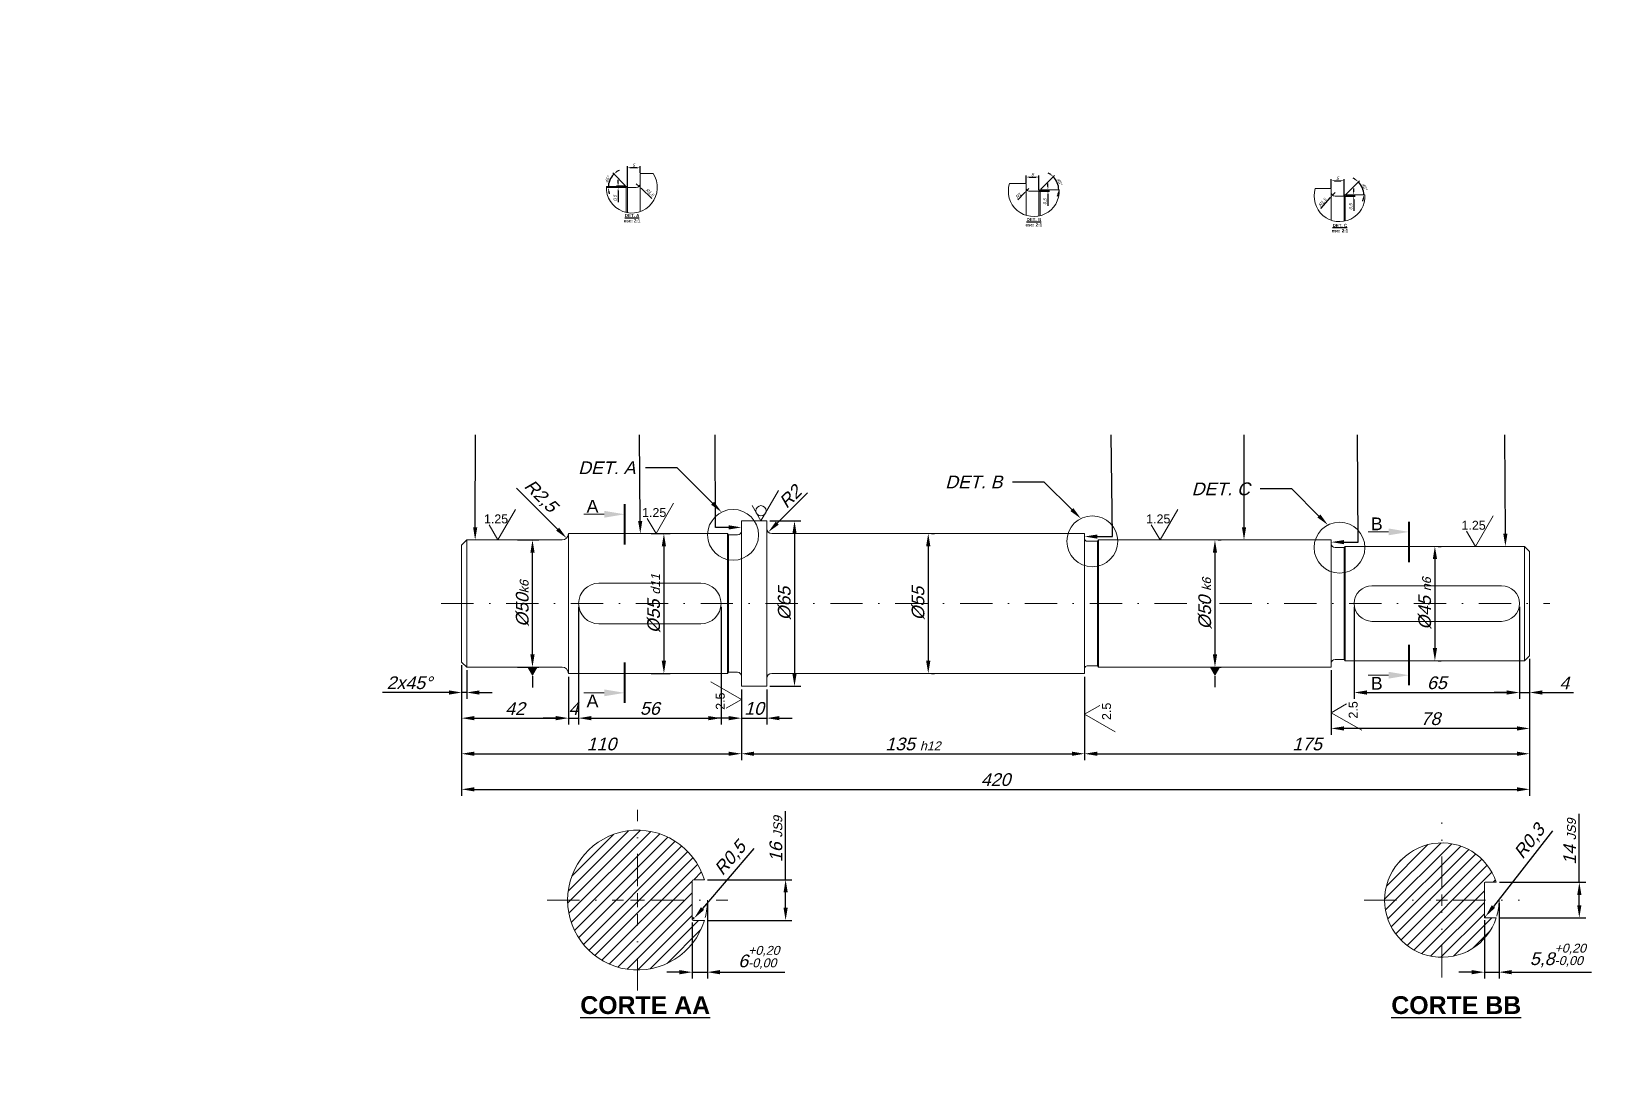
# Model space of a CAD drawing. Header units: millimetres. Extents: x 0 to 623, y 0 to 407.
import ezdxf
from ezdxf import colors
from ezdxf.entities.mleader import LeaderData, LeaderLine
from ezdxf.enums import TextEntityAlignment as Align
from ezdxf.math import Vec2, Vec3

# ---------------------------------------------------------------- set-up
doc = ezdxf.new("R2010")
doc.units = ezdxf.units.MM
doc.header["$PDMODE"] = 34
doc.linetypes.add('DASHDOT', pattern=[25.4, 12.7, -6.35, 0, -6.35])
for name, color, linetype, lineweight in [('contorno', 5, 'Continuous', 20), ('cotas', 7, 'Continuous', 5), ('hachura', 252, 'Continuous', 13), ('linha centro', 46, 'DASHDOT', 5), ('Símbolos', 1, 'Continuous', 5)]:
    doc.layers.add(name, color=color, linetype=linetype, lineweight=lineweight)
doc.layers.add('texto', color=102, linetype='Continuous')
doc.layers.get('0').off()
doc.styles.add('Cotas', font='arial.ttf', dxfattribs={"oblique": 15})
doc.styles.get("Standard").update_dxf_attribs({"font": 'arial.ttf'})
doc.styles.add('Texto Jorge', font='arialbd.ttf')
doc.dimstyles.new('Estilo Mecânico', dxfattribs={"dimscale": 0, "dimtxt": 2.5, "dimasz": 2.5, "dimexe": 1.25, "dimexo": 0.625, "dimtad": 1, "dimdec": 3, "dimtxsty": 'Cotas', "dimcen": 2.5, "dimclrt": 231, "dimazin": 2, "dimtfac": 1, "dimtdec": 3, "dimtmove": 0, "dimatfit": 3, "dimfxl": 1, "dimarcsym": 0})

msp = doc.modelspace()

# ---------------------------------------------------------------- texts
at = {"layer": 'texto', "attachment_point": 1, "style": 'Texto Jorge'}
for s, insert, char_height, width in [('\\pxqc;{\\LDET. A\\P}esc: 2:1', (228.577, 335.2045), 1.25, 15.042242), ('\\pxqc;{\\LDET. B\\P}esc: 2:1', (384.4971, 333.6072), 1.25, 19.202862), ('\\pxqc;{\\LDET. C\\P}esc: 2:1', (504.3702, 331.2904), 1.25, 20.206279), ('{\\LCORTE AA}', (215.7335, 27.5682), 7, 67.064116), ('{\\LCORTE BB}', (534.6886, 27.5682), 7, 67.064116)]:
    msp.add_mtext(s, dxfattribs=dict(at, insert=insert, char_height=char_height, width=width))

# ---------------------------------------------------------------- blocks, each defined once
blk = doc.blocks.new('*U12')
at = {"layer": 'linha centro', "color": 0, "transparency": 16777216}
blk.add_line((-191.5, 0), (244.5, 0), dxfattribs=at)
blk = doc.blocks.new('*U13')
at = {"layer": 'linha centro', "color": 0, "transparency": 16777216}
for p, q in [((0, 5.5), (0, 35.5)), ((-35.5, 0), (-5.5, 0)), ((5.5, 0), (35.5, 0)), ((0, -35.5), (0, -5.5))]:
    blk.add_line(p, q, dxfattribs=at)
at = {"layer": 'linha centro', "color": 0, "linetype": 'Continuous', "transparency": 16777216}
for p, q in [((-2.75, 0), (2.75, 0)), ((0, -2.75), (0, 2.75))]:
    blk.add_line(p, q, dxfattribs=at)
blk = doc.blocks.new('*U14')
at = {"layer": 'linha centro', "color": 0, "transparency": 16777216}
for p, q in [((0, 4.5), (0, 30.5)), ((-30.5, 0), (-4.5, 0)), ((4.5, 0), (30.5, 0)), ((0, -30.5), (0, -4.5))]:
    blk.add_line(p, q, dxfattribs=at)
at = {"layer": 'linha centro', "color": 0, "linetype": 'Continuous', "transparency": 16777216}
for p, q in [((-2.25, 0), (2.25, 0)), ((0, -2.25), (0, 2.25))]:
    blk.add_line(p, q, dxfattribs=at)
blk = doc.blocks.new('Corte')
at = {"layer": 'Símbolos'}
blk.add_line((4, 6), (8, 6), dxfattribs=at)
at = {"layer": 'Símbolos', "const_width": 0.4}
blk.add_lwpolyline([(0, 8), (0, 0)], dxfattribs=at)
at = {"layer": 'Símbolos'}
blk.add_solid([(4, 6.67), (4, 5.33), (0, 6)], dxfattribs=at)
blk.add_attdef('A', text='', height=2.5, dxfattribs=at).set_placement((6.32, 7.58), align=Align.MIDDLE)
blk = doc.blocks.new('*D15')
at = {"layer": 'cotas', "color": 0, "lineweight": -2, "transparency": 16777216}
for p, q in [((169.08, 157.72), (169.08, 144.49)), ((171.08, 155.72), (171.08, 144.49)), ((164.08, 146.99), (137.97, 146.99)), ((171.08, 146.99), (169.08, 146.99)), ((176.08, 146.99), (181.08, 146.99))]:
    blk.add_line(p, q, dxfattribs=at)
at = {"layer": 'cotas', "color": 0, "transparency": 16777216}
for points in [[(164.08, 147.82), (164.08, 146.16), (169.08, 146.99)], [(176.08, 147.82), (176.08, 146.16), (171.08, 146.99)]]:
    blk.add_solid(points, dxfattribs=at)
at = {"layer": 'Defpoints', "color": 0, "transparency": 16777216}
for p in [(169.08, 158.97), (171.08, 156.97), (171.08, 146.99)]:
    blk.add_point(p, dxfattribs=at)
at = {"layer": 'cotas', "color": 231, "transparency": 16777216, "insert": (148.52, 150.79), "char_height": 5, "width": 4.657, "attachment_point": 5, "style": 'Cotas'}
blk.add_mtext('2x45%%D', dxfattribs=at)
blk = doc.blocks.new('*D16')
at = {"layer": 'cotas', "color": 0, "lineweight": -2, "transparency": 16777216}
for p, q in [((169.08, 157.72), (169.08, 134.41)), ((211.08, 153.22), (211.08, 134.41)), ((174.08, 136.91), (206.08, 136.91))]:
    blk.add_line(p, q, dxfattribs=at)
at = {"layer": 'cotas', "color": 0, "transparency": 16777216}
for points in [[(174.08, 137.74), (174.08, 136.08), (169.08, 136.91)], [(206.08, 137.74), (206.08, 136.08), (211.08, 136.91)]]:
    blk.add_solid(points, dxfattribs=at)
at = {"layer": 'Defpoints', "color": 0, "transparency": 16777216}
for p in [(169.08, 158.97), (211.08, 154.47), (211.08, 136.91)]:
    blk.add_point(p, dxfattribs=at)
at = {"layer": 'cotas', "color": 231, "transparency": 16777216, "insert": (190.08, 140.67), "char_height": 5, "attachment_point": 5, "style": 'Cotas'}
blk.add_mtext('42', dxfattribs=at)
blk = doc.blocks.new('*D17')
at = {"layer": 'cotas', "color": 0, "lineweight": -2, "transparency": 16777216}
for p, q in [((215.08, 180.72), (215.08, 134.41)), ((211.08, 153.22), (211.08, 134.41)), ((206.08, 136.91), (201.08, 136.91)), ((211.08, 136.91), (215.08, 136.91)), ((220.08, 136.91), (225.08, 136.91))]:
    blk.add_line(p, q, dxfattribs=at)
at = {"layer": 'cotas', "color": 0, "transparency": 16777216}
for points in [[(206.08, 137.74), (206.08, 136.08), (211.08, 136.91)], [(220.08, 137.74), (220.08, 136.08), (215.08, 136.91)]]:
    blk.add_solid(points, dxfattribs=at)
at = {"layer": 'Defpoints', "color": 0, "transparency": 16777216}
for p in [(215.08, 181.97), (211.08, 154.47), (215.08, 136.91)]:
    blk.add_point(p, dxfattribs=at)
at = {"layer": 'cotas', "color": 231, "transparency": 16777216, "insert": (213.08, 140.66), "char_height": 5, "attachment_point": 5, "style": 'Cotas'}
blk.add_mtext('4', dxfattribs=at)
blk = doc.blocks.new('*D18')
at = {"layer": 'cotas', "color": 0, "lineweight": -2, "transparency": 16777216}
for p, q in [((215.08, 180.72), (215.08, 134.41)), ((271.08, 180.72), (271.08, 134.41)), ((220.08, 136.91), (266.08, 136.91))]:
    blk.add_line(p, q, dxfattribs=at)
at = {"layer": 'cotas', "color": 0, "transparency": 16777216}
for points in [[(220.08, 137.74), (220.08, 136.08), (215.08, 136.91)], [(266.08, 137.74), (266.08, 136.08), (271.08, 136.91)]]:
    blk.add_solid(points, dxfattribs=at)
at = {"layer": 'Defpoints', "color": 0, "transparency": 16777216}
for p in [(215.08, 181.97), (271.08, 181.97), (271.08, 136.91)]:
    blk.add_point(p, dxfattribs=at)
at = {"layer": 'cotas', "color": 231, "transparency": 16777216, "insert": (243.08, 140.71), "char_height": 5, "attachment_point": 5, "style": 'Cotas'}
blk.add_mtext('56', dxfattribs=at)
blk = doc.blocks.new('*D19')
at = {"layer": 'cotas', "color": 0, "lineweight": -2, "transparency": 16777216}
for p, q in [((169.08, 157.72), (169.08, 120.41)), ((279.08, 148.22), (279.08, 120.41)), ((174.08, 122.91), (274.08, 122.91))]:
    blk.add_line(p, q, dxfattribs=at)
at = {"layer": 'cotas', "color": 0, "transparency": 16777216}
for points in [[(174.08, 123.74), (174.08, 122.08), (169.08, 122.91)], [(274.08, 123.74), (274.08, 122.08), (279.08, 122.91)]]:
    blk.add_solid(points, dxfattribs=at)
at = {"layer": 'Defpoints', "color": 0, "transparency": 16777216}
for p in [(169.08, 158.97), (279.08, 149.47), (279.08, 122.91)]:
    blk.add_point(p, dxfattribs=at)
at = {"layer": 'cotas', "color": 231, "transparency": 16777216, "insert": (224.08, 126.71), "char_height": 5, "attachment_point": 5, "style": 'Cotas'}
blk.add_mtext('110', dxfattribs=at)
blk = doc.blocks.new('*D20')
at = {"layer": 'cotas', "color": 0, "lineweight": -2, "transparency": 16777216}
for p, q in [((169.08, 157.72), (169.08, 106.41)), ((589.08, 160.22), (589.08, 106.41)), ((174.08, 108.91), (584.08, 108.91))]:
    blk.add_line(p, q, dxfattribs=at)
at = {"layer": 'cotas', "color": 0, "transparency": 16777216}
for points in [[(174.08, 109.74), (174.08, 108.08), (169.08, 108.91)], [(584.08, 109.74), (584.08, 108.08), (589.08, 108.91)]]:
    blk.add_solid(points, dxfattribs=at)
at = {"layer": 'Defpoints', "color": 0, "transparency": 16777216}
for p in [(169.08, 158.97), (589.08, 161.47), (589.08, 108.91)]:
    blk.add_point(p, dxfattribs=at)
at = {"layer": 'cotas', "color": 231, "transparency": 16777216, "insert": (379.08, 112.71), "char_height": 5, "attachment_point": 5, "style": 'Cotas'}
blk.add_mtext('420', dxfattribs=at)
blk = doc.blocks.new('*D21')
at = {"layer": 'cotas', "color": 0, "lineweight": -2, "transparency": 16777216}
for p, q in [((279.08, 148.22), (279.08, 134.41)), ((289.08, 148.22), (289.08, 134.41)), ((274.08, 136.91), (269.08, 136.91)), ((279.08, 136.91), (289.08, 136.91)), ((294.08, 136.91), (299.08, 136.91))]:
    blk.add_line(p, q, dxfattribs=at)
at = {"layer": 'cotas', "color": 0, "transparency": 16777216}
for points in [[(274.08, 137.74), (274.08, 136.08), (279.08, 136.91)], [(294.08, 137.74), (294.08, 136.08), (289.08, 136.91)]]:
    blk.add_solid(points, dxfattribs=at)
at = {"layer": 'Defpoints', "color": 0, "transparency": 16777216}
for p in [(279.08, 149.47), (289.08, 149.47), (289.08, 136.91)]:
    blk.add_point(p, dxfattribs=at)
at = {"layer": 'cotas', "color": 231, "transparency": 16777216, "insert": (284.08, 140.71), "char_height": 5, "attachment_point": 5, "style": 'Cotas'}
blk.add_mtext('10', dxfattribs=at)
blk = doc.blocks.new('*D22')
at = {"layer": 'cotas', "color": 0, "lineweight": -2, "transparency": 16777216}
for p, q in [((414.08, 153.22), (414.08, 120.41)), ((279.08, 148.22), (279.08, 120.41)), ((284.08, 122.91), (409.08, 122.91))]:
    blk.add_line(p, q, dxfattribs=at)
at = {"layer": 'cotas', "color": 0, "transparency": 16777216}
for points in [[(284.08, 123.74), (284.08, 122.08), (279.08, 122.91)], [(409.08, 123.74), (409.08, 122.08), (414.08, 122.91)]]:
    blk.add_solid(points, dxfattribs=at)
at = {"layer": 'Defpoints', "color": 0, "transparency": 16777216}
for p in [(414.08, 154.47), (279.08, 149.47), (414.08, 122.91)]:
    blk.add_point(p, dxfattribs=at)
at = {"layer": 'cotas', "color": 231, "transparency": 16777216, "insert": (346.58, 126.72), "char_height": 5, "attachment_point": 5, "style": 'Cotas'}
blk.add_mtext('135 {\\H0.7x;h12}', dxfattribs=at)
blk = doc.blocks.new('*D23')
at = {"layer": 'cotas', "color": 0, "lineweight": -2, "transparency": 16777216}
for p, q in [((589.08, 160.22), (589.08, 120.41)), ((414.08, 153.22), (414.08, 120.41)), ((419.08, 122.91), (584.08, 122.91))]:
    blk.add_line(p, q, dxfattribs=at)
at = {"layer": 'cotas', "color": 0, "transparency": 16777216}
for points in [[(419.08, 123.74), (419.08, 122.08), (414.08, 122.91)], [(584.08, 123.74), (584.08, 122.08), (589.08, 122.91)]]:
    blk.add_solid(points, dxfattribs=at)
at = {"layer": 'Defpoints', "color": 0, "transparency": 16777216}
for p in [(589.08, 161.47), (414.08, 154.47), (589.08, 122.91)]:
    blk.add_point(p, dxfattribs=at)
at = {"layer": 'cotas', "color": 231, "transparency": 16777216, "insert": (501.58, 126.71), "char_height": 5, "attachment_point": 5, "style": 'Cotas'}
blk.add_mtext('175', dxfattribs=at)
blk = doc.blocks.new('*D24')
at = {"layer": 'cotas', "color": 0, "lineweight": -2, "transparency": 16777216}
for p, q in [((585.08, 180.72), (585.08, 144.49)), ((589.08, 160.22), (589.08, 144.49)), ((580.08, 146.99), (575.08, 146.99)), ((585.08, 146.99), (589.08, 146.99)), ((594.08, 146.99), (606.38, 146.99))]:
    blk.add_line(p, q, dxfattribs=at)
at = {"layer": 'cotas', "color": 0, "transparency": 16777216}
for points in [[(580.08, 147.82), (580.08, 146.16), (585.08, 146.99)], [(594.08, 147.82), (594.08, 146.16), (589.08, 146.99)]]:
    blk.add_solid(points, dxfattribs=at)
at = {"layer": 'Defpoints', "color": 0, "transparency": 16777216}
for p in [(585.08, 181.97), (589.08, 161.47), (585.08, 146.99)]:
    blk.add_point(p, dxfattribs=at)
at = {"layer": 'cotas', "color": 231, "transparency": 16777216, "insert": (602.73, 150.74), "char_height": 5, "attachment_point": 5, "style": 'Cotas'}
blk.add_mtext('4', dxfattribs=at)
blk = doc.blocks.new('*D25')
at = {"layer": 'cotas', "color": 0, "lineweight": -2, "transparency": 16777216}
for p, q in [((520.08, 180.72), (520.08, 144.49)), ((585.08, 180.72), (585.08, 144.49)), ((525.08, 146.99), (580.08, 146.99))]:
    blk.add_line(p, q, dxfattribs=at)
at = {"layer": 'cotas', "color": 0, "transparency": 16777216}
for points in [[(525.08, 147.82), (525.08, 146.16), (520.08, 146.99)], [(580.08, 147.82), (580.08, 146.16), (585.08, 146.99)]]:
    blk.add_solid(points, dxfattribs=at)
at = {"layer": 'Defpoints', "color": 0, "transparency": 16777216}
for p in [(520.08, 181.97), (585.08, 181.97), (585.08, 146.99)]:
    blk.add_point(p, dxfattribs=at)
at = {"layer": 'cotas', "color": 231, "transparency": 16777216, "insert": (552.58, 150.79), "char_height": 5, "attachment_point": 5, "style": 'Cotas'}
blk.add_mtext('65', dxfattribs=at)
blk = doc.blocks.new('*D26')
at = {"layer": 'cotas', "color": 0, "lineweight": -2, "transparency": 16777216}
for p, q in [((589.08, 160.22), (589.08, 130.37)), ((511.08, 155.72), (511.08, 130.37)), ((584.08, 132.87), (516.08, 132.87))]:
    blk.add_line(p, q, dxfattribs=at)
at = {"layer": 'cotas', "color": 0, "transparency": 16777216}
for points in [[(516.08, 133.7), (516.08, 132.03), (511.08, 132.87)], [(584.08, 133.7), (584.08, 132.03), (589.08, 132.87)]]:
    blk.add_solid(points, dxfattribs=at)
at = {"layer": 'Defpoints', "color": 0, "transparency": 16777216}
for p in [(511.08, 156.97), (589.08, 161.47), (511.08, 132.87)]:
    blk.add_point(p, dxfattribs=at)
at = {"layer": 'cotas', "color": 231, "transparency": 16777216, "insert": (550.08, 136.67), "char_height": 5, "attachment_point": 5, "style": 'Cotas'}
blk.add_mtext('78', dxfattribs=at)
blk = doc.blocks.new('*D27')
at = {"layer": 'cotas', "color": 0, "lineweight": -2, "transparency": 16777216}
for p, q in [((191.08, 206.97), (199.44, 206.97)), ((196.94, 161.97), (196.94, 201.97)), ((191.08, 156.97), (199.44, 156.97))]:
    blk.add_line(p, q, dxfattribs=at)
at = {"layer": 'cotas', "color": 0, "transparency": 16777216}
for points in [[(196.11, 201.97), (197.77, 201.97), (196.94, 206.97)], [(196.11, 161.97), (197.77, 161.97), (196.94, 156.97)]]:
    blk.add_solid(points, dxfattribs=at)
at = {"layer": 'Defpoints', "color": 0, "transparency": 16777216}
for p in [(189.83, 206.97), (196.94, 206.97), (189.83, 156.97)]:
    blk.add_point(p, dxfattribs=at)
at = {"layer": 'cotas', "color": 231, "transparency": 16777216, "insert": (193, 181.97), "char_height": 5, "width": 15.3735, "attachment_point": 5, "rotation": 90, "style": 'Cotas'}
blk.add_mtext('%%C50{\\H0.7x;k6}', dxfattribs=at)
blk = doc.blocks.new('*D28')
at = {"layer": 'cotas', "color": 0, "lineweight": -2, "transparency": 16777216}
for p, q in [((243.58, 209.47), (251.12, 209.47)), ((248.62, 204.47), (248.62, 159.47)), ((243.58, 154.47), (251.12, 154.47))]:
    blk.add_line(p, q, dxfattribs=at)
at = {"layer": 'cotas', "color": 0, "transparency": 16777216}
for points in [[(247.78, 204.47), (249.45, 204.47), (248.62, 209.47)], [(247.78, 159.47), (249.45, 159.47), (248.62, 154.47)]]:
    blk.add_solid(points, dxfattribs=at)
at = {"layer": 'Defpoints', "color": 0, "transparency": 16777216}
for p in [(242.33, 209.47), (242.33, 154.47), (248.62, 154.47)]:
    blk.add_point(p, dxfattribs=at)
at = {"layer": 'cotas', "color": 231, "transparency": 16777216, "insert": (244.67, 181.97), "char_height": 5, "attachment_point": 5, "rotation": 90, "style": 'Cotas'}
blk.add_mtext('%%C55 {\\H0.7x;d11}', dxfattribs=at)
blk = doc.blocks.new('*D29')
at = {"layer": 'cotas', "color": 0, "lineweight": -2, "transparency": 16777216}
for p, q in [((353.83, 209.47), (355.08, 209.47)), ((352.58, 204.47), (352.58, 159.47)), ((353.83, 154.47), (355.08, 154.47))]:
    blk.add_line(p, q, dxfattribs=at)
at = {"layer": 'cotas', "color": 0, "transparency": 16777216}
for points in [[(351.75, 204.47), (353.42, 204.47), (352.58, 209.47)], [(351.75, 159.47), (353.42, 159.47), (352.58, 154.47)]]:
    blk.add_solid(points, dxfattribs=at)
at = {"layer": 'Defpoints', "color": 0, "transparency": 16777216}
for p in [(352.58, 209.47), (352.58, 154.47), (352.58, 154.47)]:
    blk.add_point(p, dxfattribs=at)
at = {"layer": 'cotas', "color": 231, "transparency": 16777216, "insert": (348.64, 181.97), "char_height": 5, "attachment_point": 5, "rotation": 90, "style": 'Cotas'}
blk.add_mtext('%%C55', dxfattribs=at)
blk = doc.blocks.new('*D30')
at = {"layer": 'cotas', "color": 0, "lineweight": -2, "transparency": 16777216}
for p, q in [((466.58, 206.97), (467.83, 206.97)), ((465.33, 201.97), (465.33, 161.97)), ((466.58, 156.97), (467.83, 156.97))]:
    blk.add_line(p, q, dxfattribs=at)
at = {"layer": 'cotas', "color": 0, "transparency": 16777216}
for points in [[(464.5, 201.97), (466.17, 201.97), (465.33, 206.97)], [(464.5, 161.97), (466.17, 161.97), (465.33, 156.97)]]:
    blk.add_solid(points, dxfattribs=at)
at = {"layer": 'Defpoints', "color": 0, "transparency": 16777216}
for p in [(465.33, 206.97), (465.33, 156.97), (465.33, 156.97)]:
    blk.add_point(p, dxfattribs=at)
at = {"layer": 'cotas', "color": 231, "transparency": 16777216, "insert": (461.39, 181.97), "char_height": 5, "attachment_point": 5, "rotation": 90, "style": 'Cotas'}
blk.add_mtext('%%C50 {\\H0.7x;k6}', dxfattribs=at)
blk = doc.blocks.new('*D31')
at = {"layer": 'cotas', "color": 0, "lineweight": -2, "transparency": 16777216}
for p, q in [((551.83, 199.47), (551.83, 164.47)), ((553.08, 204.47), (554.33, 204.47)), ((553.08, 159.47), (554.33, 159.47))]:
    blk.add_line(p, q, dxfattribs=at)
at = {"layer": 'cotas', "color": 0, "transparency": 16777216}
for points in [[(551, 199.47), (552.67, 199.47), (551.83, 204.47)], [(551, 164.47), (552.67, 164.47), (551.83, 159.47)]]:
    blk.add_solid(points, dxfattribs=at)
at = {"layer": 'Defpoints', "color": 0, "transparency": 16777216}
for p in [(551.83, 204.47), (551.83, 159.47), (551.83, 159.47)]:
    blk.add_point(p, dxfattribs=at)
at = {"layer": 'cotas', "color": 231, "transparency": 16777216, "insert": (547.89, 181.97), "char_height": 5, "attachment_point": 5, "rotation": 90, "style": 'Cotas'}
blk.add_mtext('%%C45 {\\H0.7x;n6}', dxfattribs=at)
blk = doc.blocks.new('*D32')
at = {"layer": 'cotas', "color": 0, "lineweight": -2, "transparency": 16777216}
blk.add_line((190.71, 227.34), (206.81, 211.24), dxfattribs=at)
at = {"layer": 'cotas', "color": 0, "transparency": 16777216}
blk.add_solid([(207.4, 211.83), (206.23, 210.65), (210.35, 207.7)], dxfattribs=at)
at = {"layer": 'Defpoints', "color": 0, "transparency": 16777216}
for p in [(208.58, 209.47), (210.35, 207.7)]:
    blk.add_point(p, dxfattribs=at)
at = {"layer": 'cotas', "color": 231, "transparency": 16777216, "insert": (200, 224.07), "char_height": 5, "attachment_point": 5, "rotation": 315, "style": 'Cotas'}
blk.add_mtext('R2,5', dxfattribs=at)
blk = doc.blocks.new('*D33')
at = {"layer": 'cotas', "color": 0, "lineweight": -2, "transparency": 16777216}
blk.add_line((305.12, 225.51), (293.2, 213.59), dxfattribs=at)
at = {"layer": 'cotas', "color": 0, "transparency": 16777216}
blk.add_solid([(292.61, 214.18), (293.79, 213), (289.67, 210.06)], dxfattribs=at)
at = {"layer": 'Defpoints', "color": 0, "transparency": 16777216}
for p in [(289.67, 210.06), (291.08, 211.47)]:
    blk.add_point(p, dxfattribs=at)
at = {"layer": 'cotas', "color": 231, "transparency": 16777216, "insert": (298.27, 223.98), "char_height": 5, "attachment_point": 5, "rotation": 45, "style": 'Cotas'}
blk.add_mtext('R2', dxfattribs=at)
blk = doc.blocks.new('*D34')
at = {"layer": 'cotas', "color": 0, "lineweight": -2, "transparency": 16777216}
for p, q in [((290.33, 214.47), (302.48, 214.47)), ((299.98, 209.47), (299.98, 154.47)), ((290.33, 149.47), (302.48, 149.47))]:
    blk.add_line(p, q, dxfattribs=at)
at = {"layer": 'cotas', "color": 0, "transparency": 16777216}
for points in [[(299.15, 209.47), (300.82, 209.47), (299.98, 214.47)], [(299.15, 154.47), (300.82, 154.47), (299.98, 149.47)]]:
    blk.add_solid(points, dxfattribs=at)
at = {"layer": 'Defpoints', "color": 0, "transparency": 16777216}
for p in [(289.08, 214.47), (289.08, 149.47), (299.98, 149.47)]:
    blk.add_point(p, dxfattribs=at)
at = {"layer": 'cotas', "color": 231, "transparency": 16777216, "insert": (296.04, 181.97), "char_height": 5, "attachment_point": 5, "rotation": 90, "style": 'Cotas'}
blk.add_mtext('%%C65', dxfattribs=at)
blk = doc.blocks.new('*D35')
at = {"layer": 'cotas', "color": 0, "lineweight": -2, "transparency": 16777216}
for p, q in [((296.49, 73.36), (296.49, 100.32)), ((265.8, 73.36), (298.99, 73.36)), ((296.49, 62.36), (296.49, 68.36)), ((265.8, 57.36), (298.99, 57.36))]:
    blk.add_line(p, q, dxfattribs=at)
at = {"layer": 'cotas', "color": 0, "transparency": 16777216}
for points in [[(295.66, 68.36), (297.32, 68.36), (296.49, 73.36)], [(295.66, 62.36), (297.32, 62.36), (296.49, 57.36)]]:
    blk.add_solid(points, dxfattribs=at)
at = {"layer": 'Defpoints', "color": 0, "transparency": 16777216}
for p in [(264.55, 73.36), (264.55, 57.36), (296.49, 57.36)]:
    blk.add_point(p, dxfattribs=at)
at = {"layer": 'cotas', "color": 231, "transparency": 16777216, "insert": (292.69, 89.34), "char_height": 5, "attachment_point": 5, "rotation": 90, "style": 'Cotas'}
blk.add_mtext('16 {\\H0.7x;JS9}', dxfattribs=at)
blk = doc.blocks.new('*D36')
at = {"layer": 'cotas', "color": 0, "lineweight": -2, "transparency": 16777216}
for p, q in [((265.74, 64.11), (265.74, 34.52)), ((259.74, 56.61), (259.74, 34.52)), ((254.74, 37.02), (249.74, 37.02)), ((259.74, 37.02), (265.74, 37.02)), ((270.74, 37.02), (296.22, 37.02))]:
    blk.add_line(p, q, dxfattribs=at)
at = {"layer": 'cotas', "color": 0, "transparency": 16777216}
for points in [[(254.74, 37.85), (254.74, 36.18), (259.74, 37.02)], [(270.74, 37.85), (270.74, 36.18), (265.74, 37.02)]]:
    blk.add_solid(points, dxfattribs=at)
at = {"layer": 'Defpoints', "color": 0, "transparency": 16777216}
for p in [(265.74, 65.36), (259.74, 57.86), (265.74, 37.02)]:
    blk.add_point(p, dxfattribs=at)
at = {"layer": 'cotas', "color": 231, "transparency": 16777216, "insert": (285.98, 43.1), "char_height": 5, "attachment_point": 5, "style": 'Cotas'}
blk.add_mtext('6{\\H3.5;\\S+0,20^ -0,00;}', dxfattribs=at)
blk = doc.blocks.new('*D37')
at = {"layer": 'cotas', "color": 0, "lineweight": -2, "transparency": 16777216}
for p, q in [((283.94, 85.64), (263.81, 62.04)), ((260.24, 57.86), (260.56, 58.24))]:
    blk.add_line(p, q, dxfattribs=at)
blk.add_arc((260.24, 57.86), 0.5, 49.52663, 180, dxfattribs=at)
at = {"layer": 'cotas', "color": 0, "transparency": 16777216}
blk.add_solid([(263.18, 62.58), (264.44, 61.5), (260.56, 58.24)], dxfattribs=at)
at = {"layer": 'Defpoints', "color": 0, "transparency": 16777216}
for p in [(260.24, 57.86), (260.56, 58.24)]:
    blk.add_point(p, dxfattribs=at)
at = {"layer": 'cotas', "color": 231, "transparency": 16777216, "insert": (274.94, 81.64), "char_height": 5, "attachment_point": 5, "rotation": 49.52663, "style": 'Cotas'}
blk.add_mtext('R0,5', dxfattribs=at)
blk = doc.blocks.new('*D38')
at = {"layer": 'cotas', "color": 0, "lineweight": -2, "transparency": 16777216}
for p, q in [((608.62, 72.36), (608.62, 99.32)), ((577.2, 72.36), (611.12, 72.36)), ((608.62, 63.36), (608.62, 67.36)), ((577.2, 58.36), (611.12, 58.36))]:
    blk.add_line(p, q, dxfattribs=at)
at = {"layer": 'cotas', "color": 0, "transparency": 16777216}
for points in [[(607.79, 67.36), (609.45, 67.36), (608.62, 72.36)], [(607.79, 63.36), (609.45, 63.36), (608.62, 58.36)]]:
    blk.add_solid(points, dxfattribs=at)
at = {"layer": 'Defpoints', "color": 0, "transparency": 16777216}
for p in [(575.95, 72.36), (575.95, 58.36), (608.62, 58.36)]:
    blk.add_point(p, dxfattribs=at)
at = {"layer": 'cotas', "color": 231, "transparency": 16777216, "insert": (604.83, 88.34), "char_height": 5, "attachment_point": 5, "rotation": 90, "style": 'Cotas'}
blk.add_mtext('14 {\\H0.7x;JS9}', dxfattribs=at)
blk = doc.blocks.new('*D39')
at = {"layer": 'cotas', "color": 0, "lineweight": -2, "transparency": 16777216}
for p, q in [((577.07, 64.11), (577.07, 34.52)), ((571.27, 57.41), (571.27, 34.52)), ((566.27, 37.02), (561.27, 37.02)), ((571.27, 37.02), (577.07, 37.02)), ((582.07, 37.02), (613.35, 37.02))]:
    blk.add_line(p, q, dxfattribs=at)
at = {"layer": 'cotas', "color": 0, "transparency": 16777216}
for points in [[(566.27, 37.85), (566.27, 36.18), (571.27, 37.02)], [(582.07, 37.85), (582.07, 36.18), (577.07, 37.02)]]:
    blk.add_solid(points, dxfattribs=at)
at = {"layer": 'Defpoints', "color": 0, "transparency": 16777216}
for p in [(577.07, 65.36), (571.27, 58.66), (577.07, 37.02)]:
    blk.add_point(p, dxfattribs=at)
at = {"layer": 'cotas', "color": 231, "transparency": 16777216, "insert": (600.21, 43.55), "char_height": 5, "attachment_point": 5, "style": 'Cotas'}
blk.add_mtext('5,8{\\H3.5;\\S+0,20^ -0,00;}', dxfattribs=at)
blk = doc.blocks.new('*D40')
at = {"layer": 'cotas', "color": 0, "lineweight": -2, "transparency": 16777216}
for p, q in [((598.07, 92.63), (574.83, 62.84)), ((571.57, 58.66), (571.75, 58.89))]:
    blk.add_line(p, q, dxfattribs=at)
blk.add_arc((571.57, 58.66), 0.3, 52.03641, 180, dxfattribs=at)
at = {"layer": 'cotas', "color": 0, "transparency": 16777216}
blk.add_solid([(574.17, 63.35), (575.49, 62.32), (571.75, 58.89)], dxfattribs=at)
at = {"layer": 'Defpoints', "color": 0, "transparency": 16777216}
for p in [(571.57, 58.66), (571.75, 58.89)]:
    blk.add_point(p, dxfattribs=at)
at = {"layer": 'cotas', "color": 231, "transparency": 16777216, "insert": (589.26, 88.25), "char_height": 5, "attachment_point": 5, "rotation": 52.03641, "style": 'Cotas'}
blk.add_mtext('R0,3', dxfattribs=at)
blk = doc.blocks.new('*D41')
at = {"layer": 'cotas', "color": 0, "lineweight": -2, "transparency": 16777216}
for p, q in [((234.26, 345.85), (234.26, 353.95)), ((238.01, 353.33), (235.51, 353.33)), ((239.26, 351.35), (239.26, 353.95))]:
    blk.add_line(p, q, dxfattribs=at)
at = {"layer": 'cotas', "color": 0, "transparency": 16777216}
for points in [[(235.51, 353.54), (235.51, 353.12), (234.26, 353.33)], [(238.01, 353.54), (238.01, 353.12), (239.26, 353.33)]]:
    blk.add_solid(points, dxfattribs=at)
at = {"layer": 'Defpoints', "color": 0, "transparency": 16777216}
for p in [(234.26, 353.33), (239.26, 351.04), (234.26, 345.54)]:
    blk.add_point(p, dxfattribs=at)
at = {"layer": 'cotas', "color": 231, "transparency": 16777216, "insert": (236.76, 354.28), "char_height": 1.25, "attachment_point": 5, "style": 'Cotas'}
blk.add_mtext('5', dxfattribs=at)
blk = doc.blocks.new('*D42')
at = {"layer": 'cotas', "color": 0, "lineweight": -2, "transparency": 16777216}
for p, q in [((233.44, 346.04), (229.99, 346.04)), ((233.94, 345.54), (229.99, 345.54)), ((230.61, 347.29), (230.61, 348.54)), ((230.61, 346.04), (230.61, 345.54)), ((230.61, 344.29), (230.61, 339.79))]:
    blk.add_line(p, q, dxfattribs=at)
at = {"layer": 'cotas', "color": 0, "transparency": 16777216}
for points in [[(230.4, 347.29), (230.82, 347.29), (230.61, 346.04)], [(230.4, 344.29), (230.82, 344.29), (230.61, 345.54)]]:
    blk.add_solid(points, dxfattribs=at)
at = {"layer": 'Defpoints', "color": 0, "transparency": 16777216}
for p in [(230.61, 345.54), (233.76, 346.04), (234.26, 345.54)]:
    blk.add_point(p, dxfattribs=at)
at = {"layer": 'cotas', "color": 231, "transparency": 16777216, "insert": (229.55, 341.41), "char_height": 1.25, "attachment_point": 5, "rotation": 90, "style": 'Cotas'}
blk.add_mtext('0,5', dxfattribs=at)
blk = doc.blocks.new('*D43')
at = {"layer": 'cotas', "color": 0, "lineweight": -2, "transparency": 16777216}
for p, q in [((233.54, 346.26), (228.5, 351.29)), ((233.94, 345.54), (226.12, 345.54))]:
    blk.add_line(p, q, dxfattribs=at)
for start, end in [(135, 180), (115.90333, 125.45167), (189.54833, 199.09667)]:
    blk.add_arc((234.26, 345.54), 7.51, start, end, dxfattribs=at)
at = {"layer": 'cotas', "color": 0, "transparency": 16777216}
for points in [[(230.04, 351.5), (229.77, 351.82), (228.95, 350.85)], [(226.64, 344.28), (227.06, 344.31), (226.75, 345.54)]]:
    blk.add_solid(points, dxfattribs=at)
at = {"layer": 'Defpoints', "color": 0, "transparency": 16777216}
for p in [(227.75, 349.29), (233.76, 346.04), (234.26, 345.54), (234.26, 345.54), (237.76, 345.54)]:
    blk.add_point(p, dxfattribs=at)
at = {"layer": 'cotas', "color": 231, "transparency": 16777216, "insert": (226.44, 348.78), "char_height": 1.25, "attachment_point": 5, "rotation": 67.5, "style": 'Cotas'}
blk.add_mtext('45°', dxfattribs=at)
blk = doc.blocks.new('*D44')
at = {"layer": 'cotas', "color": 0, "lineweight": -2, "transparency": 16777216}
for p, q in [((237.76, 347.04), (238.85, 346.02)), ((243.93, 341.28), (239.77, 345.16))]:
    blk.add_line(p, q, dxfattribs=at)
at = {"layer": 'cotas', "color": 0, "transparency": 16777216}
blk.add_solid([(239.91, 345.32), (239.63, 345.01), (238.85, 346.02)], dxfattribs=at)
at = {"layer": 'Defpoints', "color": 0, "transparency": 16777216}
for p in [(237.76, 347.04), (238.85, 346.02)]:
    blk.add_point(p, dxfattribs=at)
at = {"layer": 'cotas', "color": 231, "transparency": 16777216, "insert": (243.03, 343.57), "char_height": 1.25, "attachment_point": 5, "rotation": 316.99622, "style": 'Cotas'}
blk.add_mtext('R1,5', dxfattribs=at)
blk = doc.blocks.new('*D45')
at = {"layer": 'cotas', "color": 0, "lineweight": -2, "transparency": 16777216}
for p, q in [((387.75, 340.68), (390.52, 343.55)), ((392.08, 345.17), (391.39, 344.45))]:
    blk.add_line(p, q, dxfattribs=at)
at = {"layer": 'cotas', "color": 0, "transparency": 16777216}
blk.add_solid([(390.37, 343.69), (390.67, 343.4), (391.39, 344.45)], dxfattribs=at)
at = {"layer": 'Defpoints', "color": 0, "transparency": 16777216}
for p in [(391.39, 344.45), (392.08, 345.17)]:
    blk.add_point(p, dxfattribs=at)
at = {"layer": 'cotas', "color": 231, "transparency": 16777216, "insert": (388.02, 342.31), "char_height": 1.25, "attachment_point": 5, "rotation": 46.05133, "style": 'Cotas'}
blk.add_mtext('R1', dxfattribs=at)
blk = doc.blocks.new('*D46')
at = {"layer": 'cotas', "color": 0, "lineweight": -2, "transparency": 16777216}
for p, q in [((391.08, 347.48), (391.08, 350.31)), ((392.33, 349.69), (394.83, 349.69)), ((396.08, 344.48), (396.08, 350.31))]:
    blk.add_line(p, q, dxfattribs=at)
at = {"layer": 'cotas', "color": 0, "transparency": 16777216}
for points in [[(392.33, 349.89), (392.33, 349.48), (391.08, 349.69)], [(394.83, 349.89), (394.83, 349.48), (396.08, 349.69)]]:
    blk.add_solid(points, dxfattribs=at)
at = {"layer": 'Defpoints', "color": 0, "transparency": 16777216}
for p in [(396.08, 349.69), (391.08, 347.17), (396.08, 344.17)]:
    blk.add_point(p, dxfattribs=at)
at = {"layer": 'cotas', "color": 231, "transparency": 16777216, "insert": (393.58, 350.63), "char_height": 1.25, "attachment_point": 5, "style": 'Cotas'}
blk.add_mtext('5', dxfattribs=at)
blk = doc.blocks.new('*D47')
at = {"layer": 'cotas', "color": 0, "lineweight": -2, "transparency": 16777216}
for p, q in [((396.39, 344.17), (400.28, 344.17)), ((396.89, 344.67), (400.28, 344.67)), ((399.65, 345.92), (399.65, 347.17)), ((399.65, 344.67), (399.65, 344.17)), ((399.65, 342.92), (399.65, 338.41))]:
    blk.add_line(p, q, dxfattribs=at)
at = {"layer": 'cotas', "color": 0, "transparency": 16777216}
for points in [[(399.45, 345.92), (399.86, 345.92), (399.65, 344.67)], [(399.45, 342.92), (399.86, 342.92), (399.65, 344.17)]]:
    blk.add_solid(points, dxfattribs=at)
at = {"layer": 'Defpoints', "color": 0, "transparency": 16777216}
for p in [(396.08, 344.17), (396.58, 344.67), (399.65, 344.67)]:
    blk.add_point(p, dxfattribs=at)
at = {"layer": 'cotas', "color": 231, "transparency": 16777216, "insert": (398.59, 340.04), "char_height": 1.25, "attachment_point": 5, "rotation": 90, "style": 'Cotas'}
blk.add_mtext('0,5', dxfattribs=at)
blk = doc.blocks.new('*D48')
at = {"layer": 'cotas', "color": 0, "lineweight": -2, "transparency": 16777216}
blk.add_line((396.8, 344.89), (402.19, 350.28), dxfattribs=at)
for start, end in [(54.80922, 64.61844), (360, 45), (340.38156, 350.19078)]:
    blk.add_arc((396.58, 344.67), 7.31, start, end, dxfattribs=at)
at = {"layer": 'cotas', "color": 0, "transparency": 16777216}
for points in [[(400.93, 350.8), (400.66, 350.48), (401.75, 349.83)], [(403.58, 343.44), (403.99, 343.4), (403.89, 344.67)]]:
    blk.add_solid(points, dxfattribs=at)
at = {"layer": 'Defpoints', "color": 0, "transparency": 16777216}
for p in [(396.08, 344.17), (396.58, 344.67), (396.58, 344.67), (403.64, 346.56), (404.07, 344.67)]:
    blk.add_point(p, dxfattribs=at)
at = {"layer": 'cotas', "color": 231, "transparency": 16777216, "insert": (404.21, 347.83), "char_height": 1.25, "attachment_point": 5, "rotation": 292.5, "style": 'Cotas'}
blk.add_mtext('45°', dxfattribs=at)
blk = doc.blocks.new('*D49')
at = {"layer": 'cotas', "color": 0, "lineweight": -2, "transparency": 16777216}
blk.add_line((516.8, 342.89), (522.16, 348.25), dxfattribs=at)
for start, end in [(54.86455, 64.72911), (0, 45), (340.27089, 350.13545)]:
    blk.add_arc((516.58, 342.67), 7.27, start, end, dxfattribs=at)
at = {"layer": 'cotas', "color": 0, "transparency": 16777216}
for points in [[(520.9, 348.77), (520.63, 348.45), (521.72, 347.81)], [(523.54, 341.44), (523.95, 341.4), (523.85, 342.67)]]:
    blk.add_solid(points, dxfattribs=at)
at = {"layer": 'Defpoints', "color": 0, "transparency": 16777216}
for p in [(523.6, 344.55), (516.08, 342.17), (516.58, 342.67), (516.58, 342.67), (524.32, 342.67)]:
    blk.add_point(p, dxfattribs=at)
at = {"layer": 'cotas', "color": 231, "transparency": 16777216, "insert": (524.17, 345.81), "char_height": 1.25, "attachment_point": 5, "rotation": 292.5, "style": 'Cotas'}
blk.add_mtext('45°', dxfattribs=at)
blk = doc.blocks.new('*D50')
at = {"layer": 'cotas', "color": 0, "lineweight": -2, "transparency": 16777216}
for p, q in [((512.58, 343.67), (511.6, 342.53)), ((507.03, 337.3), (510.78, 341.59))]:
    blk.add_line(p, q, dxfattribs=at)
at = {"layer": 'cotas', "color": 0, "transparency": 16777216}
blk.add_solid([(510.62, 341.73), (510.93, 341.46), (511.6, 342.53)], dxfattribs=at)
at = {"layer": 'Defpoints', "color": 0, "transparency": 16777216}
for p in [(512.58, 343.67), (511.6, 342.53)]:
    blk.add_point(p, dxfattribs=at)
at = {"layer": 'cotas', "color": 231, "transparency": 16777216, "insert": (507.69, 339.68), "char_height": 1.25, "attachment_point": 5, "rotation": 48.91339, "style": 'Cotas'}
blk.add_mtext('R1,5', dxfattribs=at)
blk = doc.blocks.new('*D51')
at = {"layer": 'cotas', "color": 0, "lineweight": -2, "transparency": 16777216}
for p, q in [((511.08, 345.48), (511.08, 348.88)), ((512.33, 348.25), (514.83, 348.25)), ((516.08, 342.48), (516.08, 348.88))]:
    blk.add_line(p, q, dxfattribs=at)
at = {"layer": 'cotas', "color": 0, "transparency": 16777216}
for points in [[(512.33, 348.46), (512.33, 348.04), (511.08, 348.25)], [(514.83, 348.46), (514.83, 348.04), (516.08, 348.25)]]:
    blk.add_solid(points, dxfattribs=at)
at = {"layer": 'Defpoints', "color": 0, "transparency": 16777216}
for p in [(511.08, 345.17), (516.08, 348.25), (516.08, 342.17)]:
    blk.add_point(p, dxfattribs=at)
at = {"layer": 'cotas', "color": 231, "transparency": 16777216, "insert": (513.58, 349.2), "char_height": 1.25, "attachment_point": 5, "style": 'Cotas'}
blk.add_mtext('5', dxfattribs=at)
blk = doc.blocks.new('*D52')
at = {"layer": 'cotas', "color": 0, "lineweight": -2, "transparency": 16777216}
for p, q in [((519.89, 343.92), (519.89, 345.17)), ((516.39, 342.17), (520.51, 342.17)), ((516.89, 342.67), (520.51, 342.67)), ((519.89, 342.67), (519.89, 342.17)), ((519.89, 340.92), (519.89, 336.41))]:
    blk.add_line(p, q, dxfattribs=at)
at = {"layer": 'cotas', "color": 0, "transparency": 16777216}
for points in [[(519.68, 343.92), (520.1, 343.92), (519.89, 342.67)], [(519.68, 340.92), (520.1, 340.92), (519.89, 342.17)]]:
    blk.add_solid(points, dxfattribs=at)
at = {"layer": 'Defpoints', "color": 0, "transparency": 16777216}
for p in [(516.08, 342.17), (516.58, 342.67), (519.89, 342.67)]:
    blk.add_point(p, dxfattribs=at)
at = {"layer": 'cotas', "color": 231, "transparency": 16777216, "insert": (518.83, 338.04), "char_height": 1.25, "attachment_point": 5, "rotation": 90, "style": 'Cotas'}
blk.add_mtext('0,5', dxfattribs=at)
blk = doc.blocks.new('superfície1')
at = {"layer": 'Símbolos'}
for q in [(3.46, 6), (-1.73, 3)]:
    blk.add_line((0, 0), q, dxfattribs=at)
blk.add_attdef('0.00', text='', height=1.75, dxfattribs=at).set_placement((-0.36, 3.27), align=Align.CENTER)
blk = doc.blocks.new('superfície2')
at = {"layer": 'Símbolos'}
for q in [(3, 1.73), (6, -3.46)]:
    blk.add_line((0, 0), q, dxfattribs=at)
blk.add_attdef('0.00', text='', height=1.75, rotation=90, dxfattribs=at).set_placement((5.18, 0.55), align=Align.CENTER)
blk = doc.blocks.new('superfície4')
at = {"layer": 'Símbolos'}
for q in [(-6, 3.46), (-3, -1.73)]:
    blk.add_line((0, 0), q, dxfattribs=at)
blk.add_attdef('0.00', text='', height=1.75, rotation=90, dxfattribs=at).set_placement((-3.27, -0.36), align=Align.CENTER)
blk = doc.blocks.new('superfície5')
at = {"layer": 'Símbolos'}
for q in [(3.46, 6), (-1.73, 3)]:
    blk.add_line((0, 0), q, dxfattribs=at)
blk.add_circle((0, 2), 1, dxfattribs=at)
blk = doc.blocks.new('_DatumFilled')
at = {"color": 0, "linetype": 'ByBlock'}
blk.add_solid([(0, 0.58), (-1, 0), (0, -0.58)], dxfattribs=at)

# ---------------------------------------------------------------- dimensions: what is measured, and where the dimension line sits
at = {"layer": 'cotas'}
for base, line1, line2, picture, middle in [((227.7531, 349.2938), ((234.2565, 345.5391), (237.7565, 345.5391)), ((233.7565, 346.0391), (234.2565, 345.5391)), '*D43', (226.4427, 348.7757)), ((403.6407, 346.5574), ((396.5796, 344.6654), (404.067, 344.6654)), ((396.0796, 344.1654), (396.5796, 344.6654)), '*D48', (404.2093, 347.8257)), ((523.6039, 344.5468), ((516.5823, 342.6654), (524.3198, 342.6654)), ((516.5823, 342.6654), (516.0823, 342.1654)), '*D49', (524.1742, 345.81))]:
    dim = msp.add_angular_dim_2l(base=base, line1=line1, line2=line2, dimstyle='Estilo Mecânico', override={"dimscale": 0.5}, dxfattribs=at)
    dim.commit()
    dim.dimension.update_dxf_attribs({"geometry": picture, "text_midpoint": middle})
for base, p1, p2, override, picture, middle in [((234.2565, 353.3286), (239.2565, 351.0391), (234.2565, 345.5391), {"dimscale": 0.5}, '*D41', (236.7565, 354.2768)), ((396.0796, 349.6852), (391.0796, 347.1654), (396.0796, 344.1654), {"dimscale": 0.5}, '*D46', (393.5796, 350.6333)), ((516.0823, 348.2518), (511.0823, 345.1654), (516.0823, 342.1654), {"dimscale": 0.5}, '*D51', (513.5823, 349.1999)), ((271.0823, 136.9116), (215.0823, 181.971), (271.0823, 181.971), {"dimscale": 2, "dimtmove": 1}, '*D18', (243.0823, 140.7145)), ((585.0823, 146.9906), (520.0823, 181.971), (585.0823, 181.971), {"dimscale": 2}, '*D25', (552.5823, 150.7935)), ((585.0823, 146.9906), (589.0823, 161.471), (585.0823, 181.971), {"dimscale": 2, "dimjust": 1}, '*D24', (602.7314, 150.7406)), ((589.0823, 108.9116), (169.0823, 158.971), (589.0823, 161.471), {"dimscale": 2}, '*D20', (379.0823, 112.7145)), ((211.0823, 136.9116), (169.0823, 158.971), (211.0823, 154.471), {"dimscale": 2}, '*D16', (190.0823, 140.6718)), ((279.0823, 122.9116), (169.0823, 158.971), (279.0823, 149.471), {"dimscale": 2}, '*D19', (224.0823, 126.7145)), ((589.0823, 122.9116), (414.0823, 154.471), (589.0823, 161.471), {"dimscale": 2, "dimtmove": 1}, '*D23', (501.5823, 126.7145)), ((511.0823, 132.8674), (589.0823, 161.471), (511.0823, 156.971), {"dimscale": 2}, '*D26', (550.0823, 136.6703)), ((265.739, 37.0153), (259.739, 57.8582), (265.739, 65.3582), {"dimscale": 2, "dimgap": 0.625, "dimtol": 1, "dimlim": 0, "dimtp": 0.2, "dimtm": 1e-09, "dimtfac": 0.7, "dimtdec": 2, "dimtzin": 0}, '*D36', (285.9805, 43.0979)), ((577.0688, 37.0153), (571.2688, 58.6582), (577.0688, 65.3582), {"dimscale": 2, "dimtol": 1, "dimtp": 0.2, "dimtm": 1e-09, "dimtfac": 0.7, "dimtdec": 2, "dimtzin": 0}, '*D39', (600.2094, 43.5498))]:
    dim = msp.add_linear_dim(base=base, p1=p1, p2=p2, dimstyle='Estilo Mecânico', override=override, dxfattribs=at)
    dim.commit()
    dim.dimension.update_dxf_attribs({"geometry": picture, "text_midpoint": middle})
for base, p1, p2, override, picture, middle in [((230.61, 345.5391), (233.7565, 346.0391), (234.2565, 345.5391), {"dimscale": 0.5}, '*D42', (229.5463, 341.413)), ((399.6545, 344.6654), (396.0796, 344.1654), (396.5796, 344.6654), {"dimscale": 0.5, "dimjust": 1}, '*D47', (398.5908, 340.0393)), ((519.8899, 342.6654), (516.0823, 342.1654), (516.5823, 342.6654), {"dimscale": 0.5, "dimjust": 1}, '*D52', (518.8262, 338.0393))]:
    dim = msp.add_linear_dim(base=base, p1=p1, p2=p2, angle=90, dimstyle='Estilo Mecânico', override=override, dxfattribs=at)
    dim.commit()
    dim.dimension.update_dxf_attribs({"geometry": picture, "text_midpoint": middle})
for center, mpoint, picture, middle in [((237.7565, 347.0391), (238.8535, 346.016), '*D44', (243.0317, 343.5737)), ((392.0796, 345.1654), (391.3855, 344.4454), '*D45', (388.0244, 342.3131)), ((512.5823, 343.6654), (511.5965, 342.5348), '*D50', (507.6919, 339.6753))]:
    dim = msp.add_radius_dim(center=center, mpoint=mpoint, dimstyle='Estilo Mecânico', override={"dimscale": 0.5}, dxfattribs=at)
    dim.commit()
    dim.dimension.update_dxf_attribs({"geometry": picture, "text_midpoint": middle})
for center, mpoint, picture, middle in [((208.5823, 209.471), (210.3501, 207.7032), '*D32', (196.9961, 221.0572)), ((291.0823, 211.471), (289.6681, 210.0567), '*D33', (300.9312, 221.3198)), ((571.5688, 58.6582), (571.7534, 58.8948), '*D40', (592.6179, 85.6351)), ((260.239, 57.8582), (260.5635, 58.2386), '*D37', (278.1729, 78.8759))]:
    dim = msp.add_radius_dim(center=center, mpoint=mpoint, dimstyle='Estilo Mecânico', override={"dimscale": 2}, dxfattribs=at)
    dim.commit()
    dim.dimension.update_dxf_attribs({"geometry": picture, "text_midpoint": middle, "dimtype": 164})
for base, p1, p2, text, override, picture, middle in [((299.9817, 149.471), (289.0823, 214.471), (289.0823, 149.471), '%%C<>', {"dimscale": 2}, '*D34', (296.039, 181.971)), ((196.9387, 206.971), (189.8323, 156.971), (189.8323, 206.971), '%%C50{\\H0.7x;k6}', {"dimscale": 2}, '*D27', (192.996, 181.971)), ((248.6156, 154.471), (242.3323, 209.471), (242.3323, 154.471), '%%C55 {\\H0.7x;d11}', {"dimscale": 2}, '*D28', (244.6729, 181.971)), ((352.5823, 154.471), (352.5823, 209.471), (352.5823, 154.471), '%%C<>', {"dimscale": 2}, '*D29', (348.6396, 181.971)), ((465.3323, 156.971), (465.3323, 206.971), (465.3323, 156.971), '%%C50 {\\H0.7x;k6}', {"dimscale": 2}, '*D30', (461.3896, 181.971)), ((551.8323, 159.471), (551.8323, 204.471), (551.8323, 159.471), '%%C<> {\\H0.7x;n6}', {"dimscale": 2}, '*D31', (547.8896, 181.971)), ((296.4916, 57.3582), (264.5496, 73.3582), (264.5496, 57.3582), '<> {\\H0.7x;JS9}', {"dimscale": 2, "dimjust": 1}, '*D35', (292.6887, 89.3377)), ((608.6199, 58.3582), (575.9522, 72.3582), (575.9522, 58.3582), '<> {\\H0.7x;JS9}', {"dimscale": 2, "dimjust": 1}, '*D38', (604.8298, 88.3377))]:
    dim = msp.add_linear_dim(base=base, p1=p1, p2=p2, angle=90, text=text, dimstyle='Estilo Mecânico', override=override, dxfattribs=at)
    dim.commit()
    dim.dimension.update_dxf_attribs({"geometry": picture, "text_midpoint": middle})
for base, p1, p2, override, picture, middle in [((215.0823, 136.9116), (211.0823, 154.471), (215.0823, 181.971), {"dimscale": 2, "dimtmove": 1}, '*D17', (213.0823, 136.9116)), ((289.0823, 136.9116), (279.0823, 149.471), (289.0823, 149.471), {"dimscale": 2}, '*D21', (284.0823, 136.9116))]:
    dim = msp.add_linear_dim(base=base, p1=p1, p2=p2, dimstyle='Estilo Mecânico', override=override, dxfattribs=at)
    dim.commit()
    dim.dimension.update_dxf_attribs({"geometry": picture, "text_midpoint": middle, "dimtype": 160})
dim = msp.add_linear_dim(base=(171.0823, 146.9906), p1=(169.0823, 158.971), p2=(171.0823, 156.971), text='2x45%%D', dimstyle='Estilo Mecânico', override={"dimscale": 2}, dxfattribs=at)
dim.commit()
dim.dimension.update_dxf_attribs({"geometry": '*D15', "text_midpoint": (148.524, 146.9906), "dimtype": 160})
dim = msp.add_linear_dim(base=(414.0823, 122.9116), p1=(279.0823, 149.471), p2=(414.0823, 154.471), text='<> {\\H0.7x;h12}', dimstyle='Estilo Mecânico', override={"dimscale": 2, "dimtmove": 1}, dxfattribs=at)
dim.commit()
dim.dimension.update_dxf_attribs({"geometry": '*D22', "text_midpoint": (346.5823, 126.7162)})

# ---------------------------------------------------------------- hatches: boundary and pattern name
at = {"layer": 'hachura'}
h = msp.add_hatch(dxfattribs=at)
h.set_pattern_fill('ANSI31', color=256)
h.set_pattern_definition([(45, (-3374.5707, -746.2346), (-2.245064, 2.245064), [])])
h.paths.add_polyline_path([(238.239, 92.8582, 0.41421356), (210.739, 65.3582), (238.239, 65.3582)])
h.paths.add_polyline_path([(238.239, 92.8582), (238.239, 65.3582), (259.739, 65.3582), (259.739, 72.8582, -0.41421356), (260.239, 73.3582), (264.5496, 73.3582, 0.33017444)])
h.paths.add_polyline_path([(264.5496, 57.3582), (260.239, 57.3582, -0.41421356), (259.739, 57.8582), (259.739, 65.3582), (238.239, 65.3582), (238.239, 37.8582, 0.33017444)])
h.paths.add_polyline_path([(238.239, 65.3582), (210.739, 65.3582, 0.41421356), (238.239, 37.8582)])
h = msp.add_hatch(dxfattribs=at)
h.set_pattern_fill('ANSI31', color=256)
h.set_pattern_definition([(45, (-3374.5707, -756.2577), (-2.245064, 2.245064), [])])
h.paths.add_polyline_path([(554.5688, 87.8582), (554.5688, 65.3582), (571.2688, 65.3582), (571.2688, 72.0582, -0.41421356), (571.5688, 72.3582), (575.9522, 72.3582, 0.324311)])
h.paths.add_polyline_path([(554.5688, 87.8582, 0.41421356), (532.0688, 65.3582), (554.5688, 65.3582)])
h.paths.add_polyline_path([(554.5688, 65.3582), (532.0688, 65.3582, 0.41421356), (554.5688, 42.8582)])
h.paths.add_polyline_path([(571.2688, 65.3582), (554.5688, 65.3582), (554.5688, 42.8582, 0.324311), (575.9522, 58.3582), (571.5688, 58.3582, -0.41421356), (571.2688, 58.6582)])

# ---------------------------------------------------------------- linework, layer by layer
at = {"layer": 'contorno'}
for p, q in [((239.2565, 336.082), (239.2565, 351.0391)), ((239.2565, 351.0391), (244.3582, 351.0391)), ((226.019, 346.0391), (233.7565, 346.0391)), ((233.7565, 346.0391), (234.2565, 345.5391)), ((233.7565, 346.0391), (233.7565, 335.7955)), ((234.2565, 335.6934), (234.2565, 345.5391)), ((234.2565, 345.5391), (237.7565, 345.5391)), ((384.5402, 347.1654), (391.0796, 347.1654)), ((391.0796, 334.626), (391.0796, 347.1654)), ((396.0796, 344.1654), (392.0796, 344.1654)), ((396.0796, 344.1654), (396.5796, 344.6654)), ((396.0796, 334.3674), (396.0796, 344.1654)), ((396.5796, 344.6654), (404.067, 344.6654)), ((396.5796, 344.6654), (396.5796, 334.4829)), ((504.7929, 345.1654), (511.0823, 345.1654)), ((511.0823, 332.7082), (511.0823, 345.1654)), ((516.0823, 342.1654), (512.5823, 342.1654)), ((516.5823, 342.6654), (516.0823, 342.1654)), ((516.0823, 332.3197), (516.0823, 342.1654)), ((516.5823, 342.6654), (524.3198, 342.6654)), ((516.5823, 342.6654), (516.5823, 332.4218)), ((279.0823, 181.971), (279.0823, 214.471)), ((279.0823, 214.471), (289.0823, 214.471)), ((289.0823, 181.971), (289.0823, 214.471)), ((171.0823, 206.971), (169.0823, 204.971)), ((171.0823, 206.971), (208.5823, 206.971)), ((171.0823, 206.971), (171.0823, 181.971)), ((211.0823, 209.471), (211.0823, 209.471)), ((211.0823, 209.471), (273.5823, 209.471)), ((211.0823, 209.471), (211.0823, 181.971)), ((273.5823, 209.471), (274.0823, 208.971)), ((273.5823, 209.471), (273.5823, 181.971)), ((274.0823, 181.971), (274.0823, 208.971)), ((274.0823, 208.971), (277.5823, 208.971)), ((291.0823, 209.471), (414.0823, 209.471)), ((414.0823, 181.971), (414.0823, 209.471)), ((419.0823, 206.471), (415.0823, 206.471)), ((419.0823, 206.471), (419.5823, 206.971)), ((419.0823, 181.971), (419.0823, 206.471)), ((419.5823, 206.971), (511.0823, 206.971)), ((419.5823, 206.971), (419.5823, 181.971)), ((511.0823, 181.971), (511.0823, 206.971)), ((169.0823, 181.971), (169.0823, 204.971)), ((516.0823, 203.971), (512.5823, 203.971)), ((516.5823, 204.471), (516.0823, 203.971)), ((516.0823, 181.971), (516.0823, 203.971)), ((516.5823, 204.471), (587.0823, 204.471)), ((516.5823, 204.471), (516.5823, 181.971)), ((587.0823, 204.471), (589.0823, 202.471)), ((587.0823, 204.471), (587.0823, 181.971)), ((589.0823, 181.971), (589.0823, 202.471)), ((223.0823, 189.971), (263.0823, 189.971)), ((527.0823, 188.971), (578.0823, 188.971)), ((169.0823, 181.971), (169.0823, 158.971)), ((171.0823, 156.971), (171.0823, 181.971)), ((211.0823, 154.471), (211.0823, 181.971)), ((273.5823, 154.471), (273.5823, 181.971)), ((274.0823, 181.971), (274.0823, 154.971)), ((279.0823, 181.971), (279.0823, 149.471)), ((289.0823, 181.971), (289.0823, 149.471)), ((414.0823, 181.971), (414.0823, 154.471)), ((419.0823, 181.971), (419.0823, 157.471)), ((419.5823, 156.971), (419.5823, 181.971)), ((511.0823, 181.971), (511.0823, 156.971)), ((516.0823, 181.971), (516.0823, 159.971)), ((516.5823, 159.471), (516.5823, 181.971)), ((587.0823, 159.471), (587.0823, 181.971)), ((589.0823, 181.971), (589.0823, 161.471)), ((527.0823, 174.971), (578.0823, 174.971)), ((223.0823, 173.971), (263.0823, 173.971)), ((171.0823, 156.971), (169.0823, 158.971)), ((171.0823, 156.971), (208.5823, 156.971)), ((419.0823, 157.471), (415.0823, 157.471)), ((419.0823, 157.471), (419.5823, 156.971)), ((419.5823, 156.971), (511.0823, 156.971)), ((516.0823, 159.971), (512.5823, 159.971)), ((516.5823, 159.471), (516.0823, 159.971)), ((516.5823, 159.471), (587.0823, 159.471)), ((587.0823, 159.471), (589.0823, 161.471)), ((211.0823, 154.471), (211.0823, 154.471)), ((211.0823, 154.471), (273.5823, 154.471)), ((273.5823, 154.471), (274.0823, 154.971)), ((274.0823, 154.971), (277.5823, 154.971)), ((291.0823, 154.471), (414.0823, 154.471)), ((279.0823, 149.471), (289.0823, 149.471)), ((259.739, 57.8582), (259.739, 72.8582)), ((260.239, 73.3582), (264.5496, 73.3582)), ((571.2688, 58.6582), (571.2688, 72.0582)), ((571.5688, 72.3582), (575.9522, 72.3582)), ((260.239, 57.3582), (264.5496, 57.3582)), ((571.5688, 58.3582), (575.9522, 58.3582))]:
    msp.add_line(p, q, dxfattribs=at)
for centre, radius, start, end in [((237.7565, 347.0391), 1.5, 270, 0), ((392.0796, 345.1654), 1, 180, 270), ((512.5823, 343.6654), 1.5, 180, 270), ((208.5823, 209.471), 2.5, 270, 0), ((277.5823, 210.471), 1.5, 270, 0), ((291.0823, 211.471), 2, 180, 270), ((415.0823, 207.471), 1, 180, 270), ((512.5823, 205.471), 1.5, 180, 270), ((223.0823, 181.971), 8, 90, 270), ((263.0823, 181.971), 8, 270, 90), ((527.0823, 181.971), 7, 90, 270), ((578.0823, 181.971), 7, 270, 90), ((208.5823, 154.471), 2.5, 0, 90), ((415.0823, 156.471), 1, 90, 180), ((512.5823, 158.471), 1.5, 90, 180), ((277.5823, 153.471), 1.5, 0, 90), ((291.0823, 152.471), 2, 90, 180), ((238.239, 65.3582), 27.5, 16.9123898, 343.0876102), ((554.5688, 65.3582), 22.5, 18.126204, 341.873796), ((260.239, 72.8582), 0.5, 90, 180), ((571.5688, 72.0582), 0.3, 90, 180), ((260.239, 57.8582), 0.5, 180, 270), ((571.5688, 58.6582), 0.3, 180, 270)]:
    msp.add_arc(centre, radius, start, end, dxfattribs=at)
at = {"layer": 'cotas'}
for centre in [(275.8323, 208.971), (417.0823, 206.471), (514.3323, 203.971)]:
    msp.add_circle(centre, 10, dxfattribs=at)
for centre, radius, start, end in [((236.0065, 345.5391), 10, 177.134016, 33.367013), ((394.0796, 344.1654), 10, 162.5423969, 2.865984), ((514.3323, 342.1654), 10, 162.5423969, 2.865984), ((238.239, 65.3582), 27.5, 345.4911318, 0), ((554.5688, 65.3582), 22.5, 343.6716262, 0)]:
    msp.add_arc(centre, radius, start, end, dxfattribs=at)

# ---------------------------------------------------------------- block references
ref = msp.add_blockref('Corte', (233.1852, 205.0804), dxfattribs=dict(xscale=-2, yscale=2, zscale=2))
ref.add_attrib('A', 'A', dxfattribs={"layer": 'Símbolos', "height": 5}).set_placement((220.5485, 220.2439), align=Align.MIDDLE)
ref = msp.add_blockref('Corte', (541.5838, 198.1527), dxfattribs=dict(xscale=-2, yscale=2, zscale=2))
ref.add_attrib('A', 'B', dxfattribs={"layer": 'Símbolos', "height": 5}).set_placement((528.9471, 213.3162), align=Align.MIDDLE)
ref = msp.add_blockref('Corte', (541.5838, 165.7892), dxfattribs=dict(xscale=2, yscale=2, zscale=2, rotation=180))
ref.add_attrib('A', 'B', dxfattribs={"layer": 'Símbolos', "height": 5}).set_placement((528.9471, 150.6257), align=Align.MIDDLE)
ref = msp.add_blockref('Corte', (233.1852, 158.8615), dxfattribs=dict(xscale=2, yscale=2, zscale=2, rotation=180))
ref.add_attrib('A', 'A', dxfattribs={"layer": 'Símbolos', "height": 5}).set_placement((220.5485, 143.698), align=Align.MIDDLE)
at = {"layer": 'linha centro'}
for name, p in [('*U12', (352.5823, 181.971)), ('*U13', (238.239, 65.3582)), ('*U14', (554.5688, 65.3582))]:
    msp.add_blockref(name, p, dxfattribs=at)
at = {"layer": 'texto', "xscale": 2, "yscale": 2, "zscale": 2}
msp.add_blockref('superfície5', (286.805, 214.471), dxfattribs=at)
for name, p, values in [('superfície1', (183.3328, 206.971), {'0.00': '1.25'}), ('superfície1', (245.524, 209.471), {'0.00': '1.25'}), ('superfície1', (443.7661, 206.971), {'0.00': '1.25'}), ('superfície1', (567.7707, 204.471), {'0.00': '1.25'}), ('superfície4', (279.0823, 144.3064), {'0.00': '2.5'}), ('superfície2', (511.0823, 139.0629), {'0.00': '2.5'}), ('superfície2', (414.0823, 138.4806), {'0.00': '2.5'})]:
    msp.add_blockref(name, p, dxfattribs=at).add_auto_attribs(values)

msp.set_redraw_order([(e.dxf.handle, doc.entitydb.next_handle()) for e in msp.query("TEXT MTEXT ATTDEF DIMENSION ARC_DIMENSION")])  # texts and dimensions are drawn at this point

# ---------------------------------------------------------------- leaders
at = {"layer": 'cotas'}
ml = msp.add_multileader_mtext('Standard', dxfattribs=at)
ml.set_content('', color=256)
ml.set_leader_properties()
ml.build(insert=Vec2(0, 0))
ml.multileader.update_dxf_attribs({"has_dogleg": 0, "dogleg_length": 0, "arrow_head_size": 1.25, "scale": 0.5})
ctx = ml.context
ctx.base_point, ctx.scale, ctx.char_height, ctx.arrow_head_size, ctx.landing_gap_size, ctx.plane_origin = Vec3(95.1922, 406.225), 0.5, 1.25, 1.25, 1, Vec3(96.1922, 404.0807)
notes = []
notes.append((ctx, [(0, (0, 0, 0), (0, 0), (1, 0), 1, [])]))
ctx.mtext.insert, ctx.mtext.width, ctx.mtext.defined_height, ctx.mtext.flow_direction = Vec3(96.1922, 406.85), 5.97754, 2.7693, 5
ml = msp.add_multileader_mtext('Standard', dxfattribs=at)
ml.set_content('')
ml.set_leader_properties()
ml.build(insert=Vec2(0, 0))
ml.multileader.update_dxf_attribs({"has_dogleg": 0, "dogleg_length": 0, "arrow_head_size": 5, "scale": 2})
ctx = ml.context
ctx.base_point, ctx.scale, ctx.char_height, ctx.arrow_head_size, ctx.landing_gap_size, ctx.plane_origin = Vec3(174.5205, 247.3892), 2, 5, 5, 4, Vec3(174.3942, 206.971)
notes.append((ctx, [(0, (1, 1, 0), (174.5205, 248.2675), (1, 0), 0, [(0, [(174.3942, 206.971)], 0, [])])]))
ctx.mtext, ml.multileader.dxf.content_type = None, 0
ml = msp.add_multileader_mtext('Standard', dxfattribs=at)
ml.set_content('')
ml.set_leader_properties()
ml.build(insert=Vec2(0, 0))
ml.multileader.update_dxf_attribs({"has_dogleg": 0, "dogleg_length": 0, "arrow_head_size": 5, "scale": 2})
ctx = ml.context
ctx.base_point, ctx.scale, ctx.char_height, ctx.arrow_head_size, ctx.landing_gap_size, ctx.plane_origin = Vec3(239.0815, 247.0126), 2, 5, 5, 4, Vec3(239.3342, 209.471)
notes.append((ctx, [(0, (1, 1, 0), (239.0815, 248.2675), (-1, 0), 0, [(0, [(239.3342, 209.471)], 0, [])])]))
ctx.mtext, ml.multileader.dxf.content_type = None, 0
ml = msp.add_multileader_mtext('Standard', dxfattribs=at)
ml.set_content('')
ml.set_leader_properties()
ml.build(insert=Vec2(0, 0))
ml.multileader.update_dxf_attribs({"has_dogleg": 0, "dogleg_length": 0, "arrow_head_size": 5, "scale": 2})
ctx = ml.context
ctx.base_point, ctx.scale, ctx.char_height, ctx.arrow_head_size, ctx.landing_gap_size, ctx.plane_origin = Vec3(268.7676, 247.2651), 2, 5, 5, 4, Vec3(279.0823, 211.926)
notes.append((ctx, [(0, (1, 1, 0), (268.7676, 248.2675), (-1, 0), 0, [(0, [(279.0823, 211.926), (268.8939, 211.926)], 0, [])])]))
ctx.mtext, ml.multileader.dxf.content_type = None, 0
ml = msp.add_multileader_mtext('Standard', dxfattribs=at)
ml.set_content('')
ml.set_leader_properties()
ml.build(insert=Vec2(0, 0))
ml.multileader.update_dxf_attribs({"has_dogleg": 0, "dogleg_length": 0, "arrow_head_size": 5, "scale": 2})
ctx = ml.context
ctx.base_point, ctx.scale, ctx.char_height, ctx.arrow_head_size, ctx.landing_gap_size, ctx.plane_origin = Vec3(437.4472, 223.7029), 2, 5, 5, 4, Vec3(414.0823, 208.3149)
notes.append((ctx, [(0, (1, 1, 0), (424.4949, 248.2675), (-1, 0), 0, [(0, [(414.0823, 208.3149), (424.975, 208.3149)], 0, [])])]))
ctx.mtext, ml.multileader.dxf.content_type = None, 0
ml = msp.add_multileader_mtext('Standard', dxfattribs=at)
ml.set_content('')
ml.set_leader_properties()
ml.build(insert=Vec2(0, 0))
ml.multileader.update_dxf_attribs({"has_dogleg": 0, "dogleg_length": 0, "arrow_head_size": 5, "scale": 2})
ctx = ml.context
ctx.base_point, ctx.scale, ctx.char_height, ctx.arrow_head_size, ctx.landing_gap_size, ctx.plane_origin = Vec3(476.7585, 237.8692), 2, 5, 5, 4, Vec3(476.7585, 206.971)
notes.append((ctx, [(0, (1, 1, 0), (476.7585, 248.2675), (1, 0), 0, [(0, [(476.7585, 206.971)], 0, [])])]))
ctx.mtext, ml.multileader.dxf.content_type = None, 0
ml = msp.add_multileader_mtext('Standard', dxfattribs=at)
ml.set_content('')
ml.set_leader_properties()
ml.build(insert=Vec2(0, 0))
ml.multileader.update_dxf_attribs({"has_dogleg": 0, "dogleg_length": 0, "arrow_head_size": 5, "scale": 2})
ctx = ml.context
ctx.base_point, ctx.scale, ctx.char_height, ctx.arrow_head_size, ctx.landing_gap_size, ctx.plane_origin = Vec3(520.5628, 213.6555), 2, 5, 5, 4, Vec3(511.0823, 206.1261)
notes.append((ctx, [(0, (1, 1, 0), (521.4118, 248.2675), (-1, 0), 0, [(0, [(511.0823, 206.1261), (521.6446, 206.1261)], 0, [])])]))
ctx.mtext, ml.multileader.dxf.content_type = None, 0
ml = msp.add_multileader_mtext('Standard', dxfattribs=at)
ml.set_content('')
ml.set_leader_properties()
ml.build(insert=Vec2(0, 0))
ml.multileader.update_dxf_attribs({"has_dogleg": 0, "dogleg_length": 0, "arrow_head_size": 5, "scale": 2})
ctx = ml.context
ctx.base_point, ctx.scale, ctx.char_height, ctx.arrow_head_size, ctx.landing_gap_size, ctx.plane_origin = Vec3(579.3564, 238.7736), 2, 5, 5, 4, Vec3(579.5597, 204.471)
notes.append((ctx, [(0, (1, 1, 0), (579.3564, 248.2675), (-1, 0), 0, [(0, [(579.5597, 204.471)], 0, [])])]))
ctx.mtext, ml.multileader.dxf.content_type = None, 0
ml = msp.add_multileader_mtext('Standard', dxfattribs=at)
ml.set_content('DET. A', color=141, style='Cotas')
ml.set_leader_properties()
ml.build(insert=Vec2(0, 0))
ml.multileader.update_dxf_attribs({"has_dogleg": 0, "dogleg_length": 0, "arrow_head_size": 5, "scale": 2})
ctx = ml.context
ctx.base_point, ctx.scale, ctx.char_height, ctx.arrow_head_size, ctx.landing_gap_size, ctx.plane_origin = Vec3(210.0854, 235.3582), 2, 5, 5, 4, Vec3(271.3133, 217.8916)
ctx.text_align_type = 2
notes.append((ctx, [(0, (1, 1, 0), (241.4068, 235.3582), (-1, 0), 0, [(0, [(271.3133, 217.8916), (253.8468, 235.3582)], 0, [])])]))
ctx.mtext.insert, ctx.mtext.alignment, ctx.mtext.flow_direction = Vec3(237.4068, 237.8599), 3, 5
ml = msp.add_multileader_mtext('Standard', dxfattribs=at)
ml.set_content('DET. B', color=141, style='Cotas')
ml.set_leader_properties()
ml.build(insert=Vec2(0, 0))
ml.multileader.update_dxf_attribs({"has_dogleg": 0, "dogleg_length": 0, "arrow_head_size": 5, "scale": 2})
ctx = ml.context
ctx.base_point, ctx.scale, ctx.char_height, ctx.arrow_head_size, ctx.landing_gap_size, ctx.plane_origin = Vec3(354.8131, 229.77), 2, 5, 5, 4, Vec3(412.5874, 215.4038)
ctx.text_align_type = 2
notes.append((ctx, [(0, (1, 1, 0), (385.7524, 229.77), (-1, 0), 0, [(0, [(412.5874, 215.4038), (398.2212, 229.77)], 0, [])])]))
ctx.mtext.insert, ctx.mtext.alignment, ctx.mtext.flow_direction = Vec3(381.7524, 232.2717), 3, 5
ml = msp.add_multileader_mtext('Standard', dxfattribs=at)
ml.set_content('DET. C', color=141, style='Cotas')
ml.set_leader_properties()
ml.build(insert=Vec2(0, 0))
ml.multileader.update_dxf_attribs({"has_dogleg": 0, "dogleg_length": 0, "arrow_head_size": 5, "scale": 2})
ctx = ml.context
ctx.base_point, ctx.scale, ctx.char_height, ctx.arrow_head_size, ctx.landing_gap_size, ctx.plane_origin = Vec3(451.6123, 227.0324), 2, 5, 5, 4, Vec3(509.7614, 212.8651)
ctx.text_align_type = 2
notes.append((ctx, [(0, (1, 1, 0), (483.0554, 227.0324), (-1, 0), 0, [(0, [(509.7614, 212.8651), (495.5941, 227.0324)], 0, [])])]))
ctx.mtext.insert, ctx.mtext.alignment, ctx.mtext.flow_direction = Vec3(479.0554, 229.575), 3, 5
ml = msp.add_multileader_mtext('Standard', dxfattribs=at)
ml.set_content('')
ml.set_leader_properties()
ml.set_arrow_properties(name='DATUMFILLED')
ml.build(insert=Vec2(0, 0))
ml.multileader.update_dxf_attribs({"has_dogleg": 0, "dogleg_length": 0, "arrow_head_size": 3.5, "scale": 2})
ctx = ml.context
ctx.base_point, ctx.scale, ctx.char_height, ctx.arrow_head_size, ctx.landing_gap_size, ctx.plane_origin = Vec3(196.9387, 148.9228), 2, 5, 3.5, 4, Vec3(196.9387, 156.971)
notes.append((ctx, [(0, (1, 1, 0), (196.9387, 148.9228), (1, 0), 0, [(0, [(196.9387, 156.971)], 0, [])])]))
ctx.mtext, ml.multileader.dxf.content_type = None, 0
ml = msp.add_multileader_mtext('Standard', dxfattribs=at)
ml.set_content('')
ml.set_leader_properties()
ml.set_arrow_properties(name='DATUMFILLED')
ml.build(insert=Vec2(0, 0))
ml.multileader.update_dxf_attribs({"has_dogleg": 0, "dogleg_length": 0, "arrow_head_size": 3.5, "scale": 2})
ctx = ml.context
ctx.base_point, ctx.scale, ctx.char_height, ctx.arrow_head_size, ctx.landing_gap_size, ctx.plane_origin = Vec3(467.2424, 145.2557), 2, 5, 3.5, 4, Vec3(465.3323, 156.971)
notes.append((ctx, [(0, (1, 1, 0), (465.3323, 149.0724), (1, 0), 0, [(0, [(465.3323, 156.971)], 0, [])])]))
ctx.mtext, ml.multileader.dxf.content_type = None, 0
for ctx, leaders in notes:
    for number, flags, end, landing, length, lines in leaders:
        leader = LeaderData()
        leader.index, (leader.has_last_leader_line, leader.has_dogleg_vector, leader.attachment_direction) = number, flags
        leader.last_leader_point, leader.dogleg_vector, leader.dogleg_length = Vec3(end), Vec3(landing), length
        for number, points, colour, breaks in lines:
            line = LeaderLine()
            line.index, line.vertices, line.color, line.breaks = number, Vec3.list(points), colors.encode_raw_color(colour), breaks
            leader.lines.append(line)
        ctx.leaders.append(leader)

doc.saveas('drawing.dxf')
